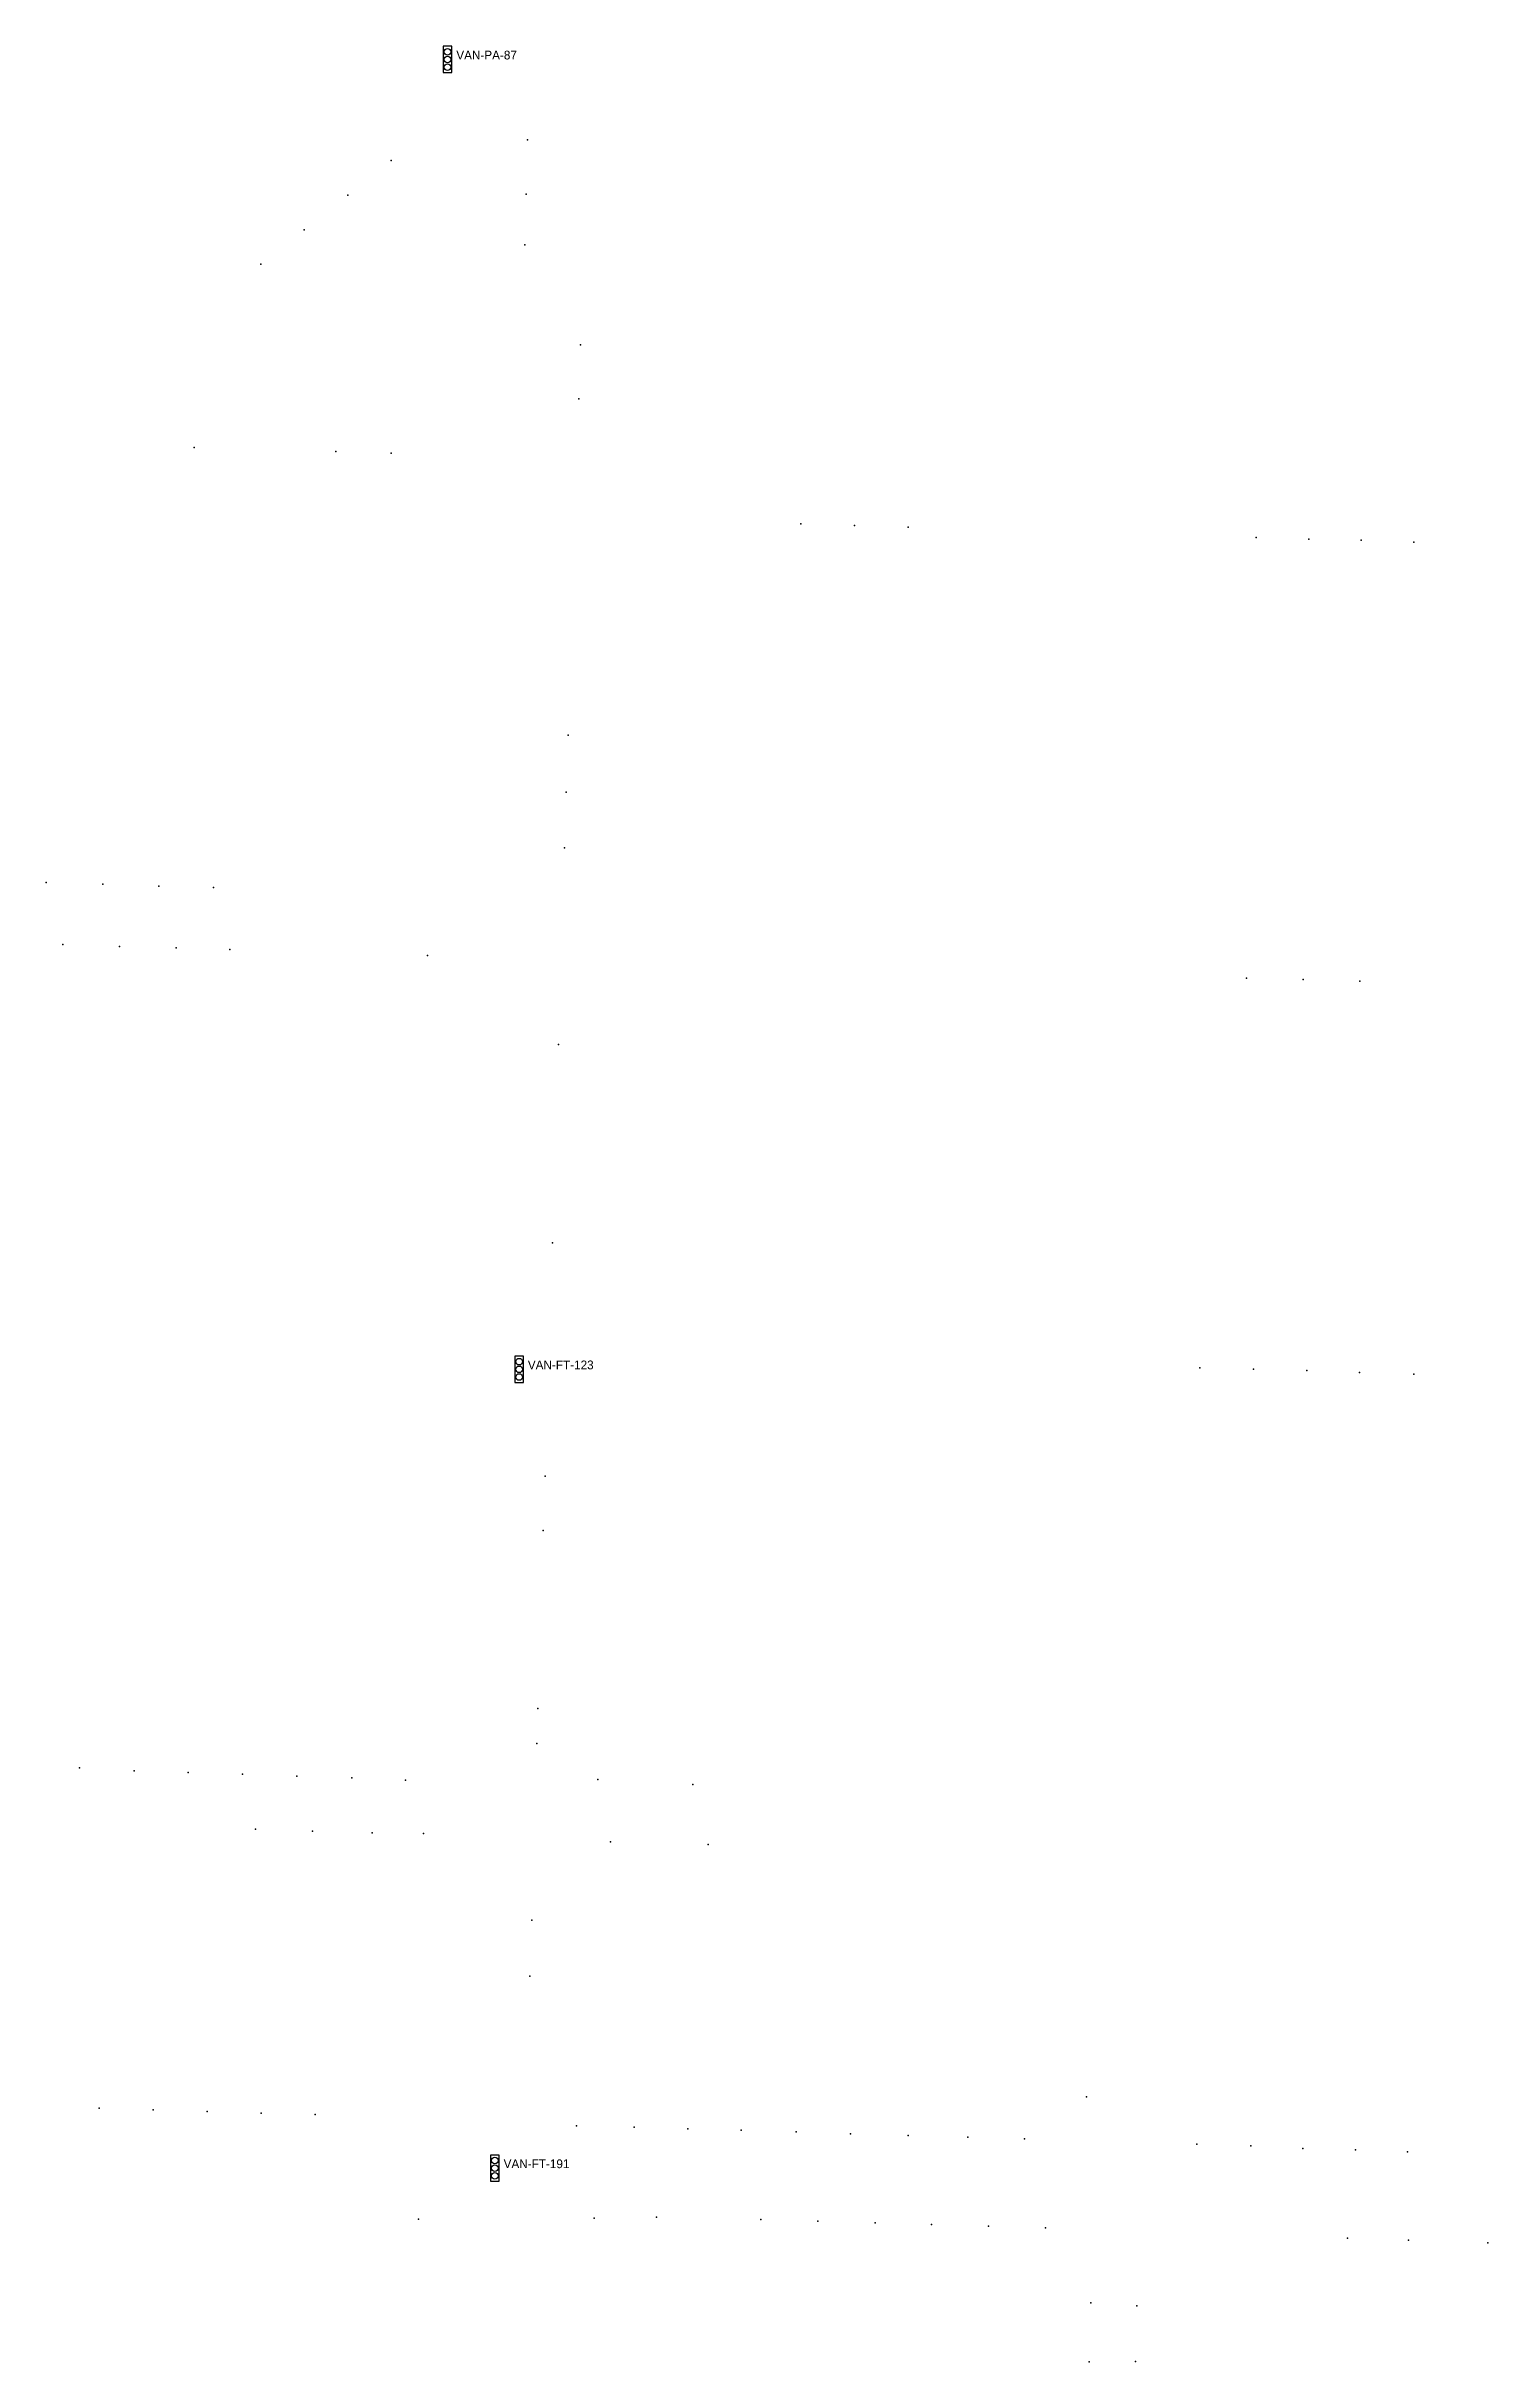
# Model space of a CAD drawing. Header units: inches. Extents: x 486474 to 494239, y 5455982 to 5460069.
# Drawn here: x 491684 to 492012, y 5456675 to 5457203 of the extents above; entities that cross this region are included whole.
import ezdxf

# ---------------------------------------------------------------- set-up
doc = ezdxf.new("R2010")
doc.units = ezdxf.units.IN
doc.header["$MEASUREMENT"] = 0
doc.layers.add('Parking Meters', color=10, linetype='Continuous')
doc.layers.add('Traffic Signals', color=10, linetype='Continuous')

msp = doc.modelspace()

# ---------------------------------------------------------------- texts
at = {"layer": 'Traffic Signals', "color": 1}
for s, p in [('VAN-PA-87', (491777.04, 5457200.13)), ('VAN-FT-123', (491793.35, 5456901.44)), ('VAN-FT-191', (491787.83, 5456719.28))]:
    msp.add_text(s, height=2, dxfattribs=at).set_placement(p)

# ---------------------------------------------------------------- linework, layer by layer
at = {"layer": 'Parking Meters', "color": 7}
for p in [(491793.31, 5457181.78), (491793.31, 5457181.78), (491762.2, 5457177.06), (491762.2, 5457177.06), (491752.3, 5457169.22), (491752.3, 5457169.22), (491792.94, 5457169.45), (491792.94, 5457169.45), (491742.36, 5457161.3), (491742.36, 5457161.3), (491792.64, 5457157.83), (491732.49, 5457153.44), (491732.49, 5457153.44), (491805.38, 5457135.08), (491804.97, 5457122.73), (491804.97, 5457122.73), (491717.23, 5457111.67), (491717.23, 5457111.67), (491749.54, 5457110.74), (491762.15, 5457110.35), (491762.15, 5457110.35), (491855.62, 5457094.22), (491855.62, 5457094.22), (491867.89, 5457093.87), (491867.89, 5457093.87), (491880.13, 5457093.49), (491959.46, 5457091.15), (491959.46, 5457091.15), (491971.49, 5457090.77), (491971.49, 5457090.77), (491983.44, 5457090.5), (491983.44, 5457090.5), (491995.45, 5457090.09), (491995.45, 5457090.09), (491802.53, 5457046.01), (491802.13, 5457033.02), (491802.13, 5457033.02), (491801.75, 5457020.36), (491801.75, 5457020.36), (491683.53, 5457012.43), (491696.4, 5457012.08), (491696.4, 5457012.08), (491709.23, 5457011.63), (491709.23, 5457011.63), (491721.66, 5457011.33), (491721.66, 5457011.33), (491687.27, 5456998.31), (491687.27, 5456998.31), (491700.22, 5456997.88), (491700.22, 5456997.88), (491713.17, 5456997.54), (491713.17, 5456997.54), (491725.39, 5456997.18), (491770.48, 5456995.84), (491770.48, 5456995.84), (491957.28, 5456990.65), (491957.28, 5456990.65), (491970.16, 5456990.3), (491970.16, 5456990.3), (491983.14, 5456989.98), (491800.32, 5456975.54), (491798.95, 5456930.29), (491798.95, 5456930.29), (491946.61, 5456901.81), (491958.83, 5456901.48), (491958.83, 5456901.48), (491970.98, 5456901.15), (491970.98, 5456901.15), (491983.06, 5456900.71), (491983.06, 5456900.71), (491995.41, 5456900.36), (491995.41, 5456900.36), (491797.33, 5456877.09), (491797.33, 5456877.09), (491796.88, 5456864.71), (491796.88, 5456864.71), (491795.64, 5456824.09), (491795.64, 5456824.09), (491795.41, 5456816.1), (491691.11, 5456810.56), (491691.11, 5456810.56), (491703.58, 5456809.85), (491703.58, 5456809.85), (491715.89, 5456809.48), (491715.89, 5456809.48), (491728.28, 5456809.12), (491728.28, 5456809.12), (491740.67, 5456808.63), (491740.67, 5456808.63), (491753.23, 5456808.26), (491753.23, 5456808.26), (491765.46, 5456807.79), (491765.46, 5456807.79), (491809.33, 5456807.94), (491830.97, 5456806.79), (491830.97, 5456806.79), (491731.27, 5456796.59), (491731.27, 5456796.59), (491744.22, 5456796.16), (491744.22, 5456796.16), (491757.83, 5456795.71), (491757.83, 5456795.71), (491769.58, 5456795.62), (491812.22, 5456793.71), (491812.22, 5456793.71), (491834.49, 5456793.11), (491834.49, 5456793.11), (491794.23, 5456775.81), (491793.83, 5456763.05), (491793.83, 5456763.05), (491695.59, 5456732.95), (491707.87, 5456732.57), (491707.87, 5456732.57), (491720.21, 5456732.19), (491720.21, 5456732.19), (491732.5, 5456731.84), (491732.5, 5456731.84), (491920.8, 5456735.57), (491744.84, 5456731.48), (491744.84, 5456731.48), (491804.44, 5456728.96), (491817.61, 5456728.6), (491817.61, 5456728.6), (491829.81, 5456728.27), (491829.81, 5456728.27), (491842.01, 5456727.92), (491842.01, 5456727.92), (491854.54, 5456727.56), (491854.54, 5456727.56), (491866.94, 5456727.13), (491866.94, 5456727.13), (491880.1, 5456726.75), (491880.1, 5456726.75), (491893.68, 5456726.37), (491893.68, 5456726.37), (491906.6, 5456725.99), (491906.6, 5456725.99), (491945.96, 5456724.74), (491958.25, 5456724.35), (491958.25, 5456724.35), (491970.09, 5456723.8), (491970.09, 5456723.8), (491982.12, 5456723.44), (491982.12, 5456723.44), (491993.96, 5456723.03), (491993.96, 5456723.03), (491768.38, 5456707.66), (491808.47, 5456707.86), (491808.47, 5456707.86), (491822.66, 5456708.13), (491846.49, 5456707.58), (491846.49, 5456707.58), (491859.52, 5456707.19), (491859.52, 5456707.19), (491872.54, 5456706.84), (491872.54, 5456706.84), (491885.38, 5456706.44), (491885.38, 5456706.44), (491898.42, 5456706.09), (491898.42, 5456706.09), (491911.39, 5456705.67), (491980.29, 5456703.3), (491980.29, 5456703.3), (491994.18, 5456702.86), (492012.27, 5456702.24), (492012.27, 5456702.24), (491921.78, 5456688.56), (491921.78, 5456688.56), (491932.27, 5456687.9), (491932.27, 5456687.9), (491921.36, 5456675.15), (491921.36, 5456675.15), (491931.93, 5456675.18), (491931.93, 5456675.18)]:
    msp.add_point(p, dxfattribs=at)
at = {"layer": 'Traffic Signals', "color": 1}
for points in [[(491774.04, 5457197.13), (491776.04, 5457197.13), (491776.04, 5457203.13), (491774.04, 5457203.13)], [(491790.35, 5456898.44), (491792.35, 5456898.44), (491792.35, 5456904.44), (491790.35, 5456904.44)], [(491784.83, 5456716.28), (491786.83, 5456716.28), (491786.83, 5456722.28), (491784.83, 5456722.28)]]:
    msp.add_lwpolyline(points, close=True, dxfattribs=at)
for centre in [(491775.04, 5457201.88), (491775.04, 5457200.13), (491775.04, 5457198.38), (491791.35, 5456903.19), (491791.35, 5456901.44), (491791.35, 5456899.69), (491785.83, 5456721.03), (491785.83, 5456719.28), (491785.83, 5456717.53)]:
    msp.add_circle(centre, 0.75, dxfattribs=at)

msp.set_redraw_order([(e.dxf.handle, doc.entitydb.next_handle()) for e in msp.query("TEXT MTEXT ATTDEF DIMENSION ARC_DIMENSION")])  # texts and dimensions are drawn at this point

doc.saveas('drawing.dxf')
